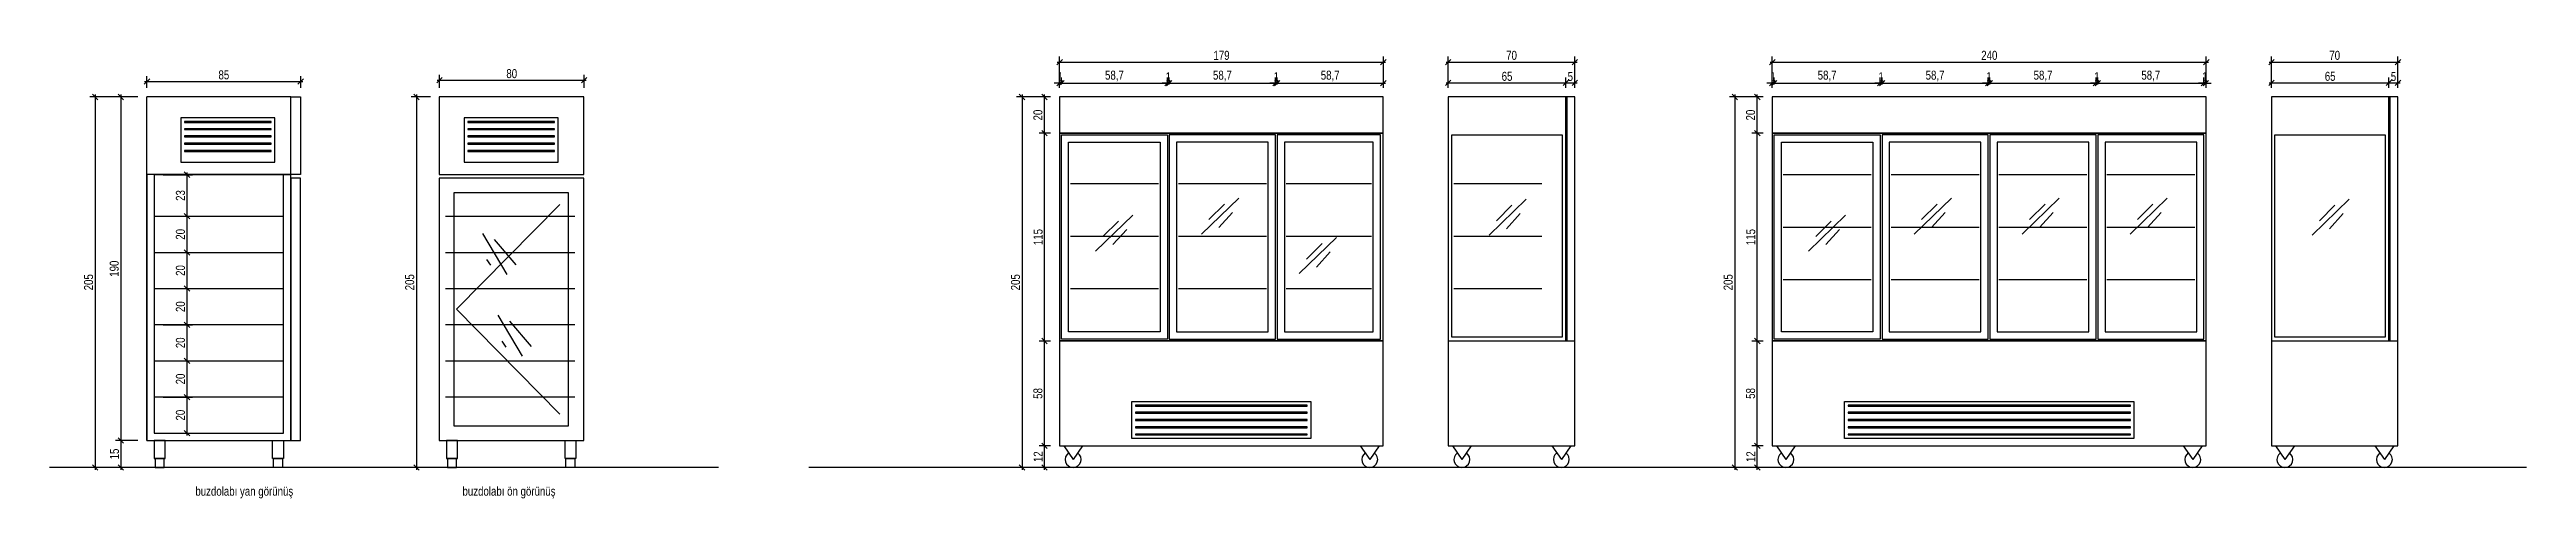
# Model space of a CAD drawing. Header units: millimetres. Extents: x 14735 to 40675, y 3704 to 9569.
# Drawn here: x 19438 to 20808, y 4731 to 4979 of the extents above; entities that cross this region are included whole.
import ezdxf

# ---------------------------------------------------------------- set-up
doc = ezdxf.new("R2010")
doc.units = ezdxf.units.MM
doc.layers.get('0').update_dxf_attribs({"lineweight": 25})
doc.styles.add('UBN', font='GOTHIC.TTF', dxfattribs={"width": 0.8})
doc.dimstyles.new('U_DIM_1_50', dxfattribs={"dimtxt": 5, "dimasz": 3, "dimexe": 3, "dimexo": 5, "dimgap": 1, "dimtad": 1, "dimdec": 1, "dimzin": 11, "dimtxsty": 'UBN', "dimblk": 'OBLIQUE', "dimcen": 1.5, "dimdle": 1.25, "dimclrd": 251, "dimclre": 251, "dimclrt": 1, "dimadec": 0, "dimazin": 0, "dimtfac": 1.25, "dimtdec": 1, "dimtix": 1, "dimtofl": 0, "dimtmove": 1, "dimatfit": 3, "dimldrblk": 'OBLIQUE', "dimfxl": 5, "dimtolj": 1, "dimtzin": 0, "dimarcsym": 0})

msp = doc.modelspace()

# ---------------------------------------------------------------- texts
at = {"color": 1, "style": 'UBN', "width": 0.8}
for s, p in [('buzdolabı yan görünüş', (19518.44, 4732.33)), ('buzdolabı ön görünüş', (19666.17, 4732.33))]:
    msp.add_text(s, height=5, dxfattribs=at).set_placement(p)

# ---------------------------------------------------------------- blocks, each defined once
blk = doc.blocks.new('_Oblique')
at = {"color": 0, "linetype": 'ByBlock', "lineweight": -2}
blk.add_line((-0.5, -0.5), (0.5, 0.5), dxfattribs=at)
blk = doc.blocks.new('*D121')
at = {"color": 251, "lineweight": -2, "transparency": 16777216}
for p, q in [((19500.7, 4909.9), (19516.8, 4909.9)), ((19513.8, 4911.2), (19513.8, 4885.7)), ((19500.7, 4886.9), (19516.8, 4886.9))]:
    blk.add_line(p, q, dxfattribs=at)
at = {"layer": 'Defpoints', "color": 0, "transparency": 16777216}
for p in [(19495.7, 4909.9, 0), (19495.7, 4886.9, 0), (19513.8, 4886.9)]:
    blk.add_point(p, dxfattribs=at)
at = {"color": 251, "lineweight": -2, "transparency": 16777216, "xscale": 3, "yscale": 3, "zscale": 3}
for p, rotation in [((19513.8, 4909.9), 90), ((19513.8, 4886.9), 270)]:
    blk.add_blockref('_Oblique', p, dxfattribs=dict(at, rotation=rotation))
at = {"color": 1, "transparency": 16777216, "insert": (19510.2, 4898.4), "char_height": 5, "attachment_point": 5, "rotation": 90, "style": 'UBN'}
blk.add_mtext('\\A1;23', dxfattribs=at)
blk = doc.blocks.new('*D122')
at = {"color": 251, "lineweight": -2, "transparency": 16777216}
for p, q in [((19500.7, 4886.9), (19516.8, 4886.9)), ((19513.8, 4888.2), (19513.8, 4865.7)), ((19500.7, 4866.9), (19516.8, 4866.9))]:
    blk.add_line(p, q, dxfattribs=at)
at = {"layer": 'Defpoints', "color": 0, "transparency": 16777216}
for p in [(19495.7, 4886.9, 0), (19495.7, 4866.9, 0), (19513.8, 4866.9)]:
    blk.add_point(p, dxfattribs=at)
at = {"color": 251, "lineweight": -2, "transparency": 16777216, "xscale": 3, "yscale": 3, "zscale": 3}
for p, rotation in [((19513.8, 4886.9), 90), ((19513.8, 4866.9), 270)]:
    blk.add_blockref('_Oblique', p, dxfattribs=dict(at, rotation=rotation))
at = {"color": 1, "transparency": 16777216, "insert": (19510.2, 4876.9), "char_height": 5, "attachment_point": 5, "rotation": 90, "style": 'UBN'}
blk.add_mtext('\\A1;20', dxfattribs=at)
blk = doc.blocks.new('*D123')
at = {"color": 251, "lineweight": -2, "transparency": 16777216}
for p, q in [((19500.7, 4866.9), (19516.8, 4866.9)), ((19513.8, 4868.2), (19513.8, 4845.7)), ((19500.7, 4846.9), (19516.8, 4846.9))]:
    blk.add_line(p, q, dxfattribs=at)
at = {"layer": 'Defpoints', "color": 0, "transparency": 16777216}
for p in [(19495.7, 4866.9, 0), (19495.7, 4846.9, 0), (19513.8, 4846.9)]:
    blk.add_point(p, dxfattribs=at)
at = {"color": 251, "lineweight": -2, "transparency": 16777216, "xscale": 3, "yscale": 3, "zscale": 3}
for p, rotation in [((19513.8, 4866.9), 90), ((19513.8, 4846.9), 270)]:
    blk.add_blockref('_Oblique', p, dxfattribs=dict(at, rotation=rotation))
at = {"color": 1, "transparency": 16777216, "insert": (19510.2, 4856.9), "char_height": 5, "attachment_point": 5, "rotation": 90, "style": 'UBN'}
blk.add_mtext('\\A1;20', dxfattribs=at)
blk = doc.blocks.new('*D124')
at = {"color": 251, "lineweight": -2, "transparency": 16777216}
for p, q in [((19500.7, 4846.9), (19516.8, 4846.9)), ((19513.8, 4848.2), (19513.8, 4825.7)), ((19500.7, 4826.9), (19516.8, 4826.9))]:
    blk.add_line(p, q, dxfattribs=at)
at = {"layer": 'Defpoints', "color": 0, "transparency": 16777216}
for p in [(19495.7, 4846.9, 0), (19495.7, 4826.9, 0), (19513.8, 4826.9)]:
    blk.add_point(p, dxfattribs=at)
at = {"color": 251, "lineweight": -2, "transparency": 16777216, "xscale": 3, "yscale": 3, "zscale": 3}
for p, rotation in [((19513.8, 4846.9), 90), ((19513.8, 4826.9), 270)]:
    blk.add_blockref('_Oblique', p, dxfattribs=dict(at, rotation=rotation))
at = {"color": 1, "transparency": 16777216, "insert": (19510.2, 4836.9), "char_height": 5, "attachment_point": 5, "rotation": 90, "style": 'UBN'}
blk.add_mtext('\\A1;20', dxfattribs=at)
blk = doc.blocks.new('*D117')
at = {"color": 251, "lineweight": -2, "transparency": 16777216}
for p, q in [((19500.7, 4826.9), (19516.8, 4826.9)), ((19513.8, 4828.2), (19513.8, 4805.7)), ((19500.7, 4806.9), (19516.8, 4806.9))]:
    blk.add_line(p, q, dxfattribs=at)
at = {"layer": 'Defpoints', "color": 0, "transparency": 16777216}
for p in [(19495.7, 4826.9, 0), (19495.7, 4806.9, 0), (19513.8, 4806.9)]:
    blk.add_point(p, dxfattribs=at)
at = {"color": 251, "lineweight": -2, "transparency": 16777216, "xscale": 3, "yscale": 3, "zscale": 3}
for p, rotation in [((19513.8, 4826.9), 90), ((19513.8, 4806.9), 270)]:
    blk.add_blockref('_Oblique', p, dxfattribs=dict(at, rotation=rotation))
at = {"color": 1, "transparency": 16777216, "insert": (19510.2, 4816.9), "char_height": 5, "attachment_point": 5, "rotation": 90, "style": 'UBN'}
blk.add_mtext('\\A1;20', dxfattribs=at)
blk = doc.blocks.new('*D118')
at = {"color": 251, "lineweight": -2, "transparency": 16777216}
for p, q in [((19513.8, 4808.2), (19513.8, 4785.7)), ((19500.7, 4806.9), (19516.8, 4806.9)), ((19500.7, 4786.9), (19516.8, 4786.9))]:
    blk.add_line(p, q, dxfattribs=at)
at = {"layer": 'Defpoints', "color": 0, "transparency": 16777216}
for p in [(19495.7, 4806.9, 0), (19495.7, 4786.9, 0), (19513.8, 4786.9)]:
    blk.add_point(p, dxfattribs=at)
at = {"color": 251, "lineweight": -2, "transparency": 16777216, "xscale": 3, "yscale": 3, "zscale": 3}
for p, rotation in [((19513.8, 4806.9), 90), ((19513.8, 4786.9), 270)]:
    blk.add_blockref('_Oblique', p, dxfattribs=dict(at, rotation=rotation))
at = {"color": 1, "transparency": 16777216, "insert": (19510.2, 4796.9), "char_height": 5, "attachment_point": 5, "rotation": 90, "style": 'UBN'}
blk.add_mtext('\\A1;20', dxfattribs=at)
blk = doc.blocks.new('*D119')
at = {"color": 251, "lineweight": -2, "transparency": 16777216}
for p, q in [((19500.7, 4786.9), (19516.8, 4786.9)), ((19513.8, 4788.2), (19513.8, 4765.7)), ((19500.7, 4766.9), (19516.8, 4766.9))]:
    blk.add_line(p, q, dxfattribs=at)
at = {"layer": 'Defpoints', "color": 0, "transparency": 16777216}
for p in [(19495.7, 4786.9, 0), (19495.7, 4766.9, 0), (19513.8, 4766.9)]:
    blk.add_point(p, dxfattribs=at)
at = {"color": 251, "lineweight": -2, "transparency": 16777216, "xscale": 3, "yscale": 3, "zscale": 3}
for p, rotation in [((19513.8, 4786.9), 90), ((19513.8, 4766.9), 270)]:
    blk.add_blockref('_Oblique', p, dxfattribs=dict(at, rotation=rotation))
at = {"color": 1, "transparency": 16777216, "insert": (19510.2, 4776.9), "char_height": 5, "attachment_point": 5, "rotation": 90, "style": 'UBN'}
blk.add_mtext('\\A1;20', dxfattribs=at)
blk = doc.blocks.new('*D120')
at = {"color": 251, "lineweight": -2, "transparency": 16777216}
for p, q in [((19486.7, 4952.9), (19474.2, 4952.9)), ((19477.2, 4954.2), (19477.2, 4761.7)), ((19486.7, 4762.9), (19474.2, 4762.9))]:
    blk.add_line(p, q, dxfattribs=at)
at = {"layer": 'Defpoints', "color": 0, "transparency": 16777216}
for p in [(19491.7, 4952.9, 0), (19477.2, 4762.9), (19491.7, 4762.9, 0)]:
    blk.add_point(p, dxfattribs=at)
at = {"color": 251, "lineweight": -2, "transparency": 16777216, "xscale": 3, "yscale": 3, "zscale": 3}
for p, rotation in [((19477.2, 4952.9), 90), ((19477.2, 4762.9), 270)]:
    blk.add_blockref('_Oblique', p, dxfattribs=dict(at, rotation=rotation))
at = {"color": 1, "transparency": 16777216, "insert": (19473.6, 4857.9), "char_height": 5, "attachment_point": 5, "rotation": 90, "style": 'UBN'}
blk.add_mtext('\\A1;190', dxfattribs=at)
blk = doc.blocks.new('*D125')
at = {"color": 251, "lineweight": -2, "transparency": 16777216}
for p, q in [((19486.7, 4952.9), (19460, 4952.9)), ((19463, 4954.2), (19463, 4746.7)), ((19491.2, 4747.9), (19460, 4747.9))]:
    blk.add_line(p, q, dxfattribs=at)
at = {"layer": 'Defpoints', "color": 0, "transparency": 16777216}
for p in [(19491.7, 4952.9, 0), (19463, 4747.9), (19496.2, 4747.9, 0)]:
    blk.add_point(p, dxfattribs=at)
at = {"color": 251, "lineweight": -2, "transparency": 16777216, "xscale": 3, "yscale": 3, "zscale": 3}
for p, rotation in [((19463, 4952.9), 90), ((19463, 4747.9), 270)]:
    blk.add_blockref('_Oblique', p, dxfattribs=dict(at, rotation=rotation))
at = {"color": 1, "transparency": 16777216, "insert": (19459.4, 4850.4), "char_height": 5, "attachment_point": 5, "rotation": 90, "style": 'UBN'}
blk.add_mtext('\\A1;205', dxfattribs=at)
blk = doc.blocks.new('*D126')
at = {"color": 251, "lineweight": -2, "transparency": 16777216}
for p, q in [((19490.4, 4961.5), (19577.9, 4961.5)), ((19491.7, 4957.9), (19491.7, 4964.5)), ((19576.7, 4957.9), (19576.7, 4964.5))]:
    blk.add_line(p, q, dxfattribs=at)
at = {"layer": 'Defpoints', "color": 0, "transparency": 16777216}
for p in [(19576.7, 4961.5), (19491.7, 4952.9, 0), (19576.7, 4952.9, 0)]:
    blk.add_point(p, dxfattribs=at)
at = {"color": 251, "lineweight": -2, "transparency": 16777216, "xscale": 3, "yscale": 3, "zscale": 3, "rotation": 180}
blk.add_blockref('_Oblique', (19491.7, 4961.5), dxfattribs=at)
at = {"color": 251, "lineweight": -2, "transparency": 16777216, "xscale": 3, "yscale": 3, "zscale": 3}
blk.add_blockref('_Oblique', (19576.7, 4961.5), dxfattribs=at)
at = {"color": 1, "transparency": 16777216, "insert": (19534.2, 4965.1), "char_height": 5, "attachment_point": 5, "style": 'UBN'}
blk.add_mtext('\\A1;85', dxfattribs=at)
blk = doc.blocks.new('*D127')
at = {"color": 251, "lineweight": -2, "transparency": 16777216}
for p, q in [((19486.7, 4762.9), (19474.2, 4762.9)), ((19477.2, 4764.2), (19477.2, 4746.7)), ((19491.2, 4747.9), (19474.2, 4747.9))]:
    blk.add_line(p, q, dxfattribs=at)
at = {"layer": 'Defpoints', "color": 0, "transparency": 16777216}
for p in [(19491.7, 4762.9, 0), (19477.2, 4747.9), (19496.2, 4747.9, 0)]:
    blk.add_point(p, dxfattribs=at)
at = {"color": 251, "lineweight": -2, "transparency": 16777216, "xscale": 3, "yscale": 3, "zscale": 3}
for p, rotation in [((19477.2, 4762.9), 90), ((19477.2, 4747.9), 270)]:
    blk.add_blockref('_Oblique', p, dxfattribs=dict(at, rotation=rotation))
at = {"color": 1, "transparency": 16777216, "insert": (19473.7, 4755.4), "char_height": 5, "attachment_point": 5, "rotation": 90, "style": 'UBN'}
blk.add_mtext('\\A1;15', dxfattribs=at)
blk = doc.blocks.new('*D128')
at = {"color": 251, "lineweight": -2, "transparency": 16777216}
for p, q in [((19652.1, 4962.2), (19734.6, 4962.2)), ((19653.4, 4957.9), (19653.4, 4965.2)), ((19733.4, 4957.9), (19733.4, 4965.2))]:
    blk.add_line(p, q, dxfattribs=at)
at = {"layer": 'Defpoints', "color": 0, "transparency": 16777216}
for p in [(19733.4, 4962.2), (19653.4, 4952.9, 0), (19733.4, 4952.9, 0)]:
    blk.add_point(p, dxfattribs=at)
at = {"color": 251, "lineweight": -2, "transparency": 16777216, "xscale": 3, "yscale": 3, "zscale": 3, "rotation": 180}
blk.add_blockref('_Oblique', (19653.4, 4962.2), dxfattribs=at)
at = {"color": 251, "lineweight": -2, "transparency": 16777216, "xscale": 3, "yscale": 3, "zscale": 3}
blk.add_blockref('_Oblique', (19733.4, 4962.2), dxfattribs=at)
at = {"color": 1, "transparency": 16777216, "insert": (19693.4, 4965.8), "char_height": 5, "attachment_point": 5, "style": 'UBN'}
blk.add_mtext('\\A1;80', dxfattribs=at)
blk = doc.blocks.new('*D129')
at = {"color": 251, "lineweight": -2, "transparency": 16777216}
for p, q in [((19648.4, 4952.9), (19637.7, 4952.9)), ((19640.7, 4954.2), (19640.7, 4746.7)), ((19648.4, 4747.9), (19637.7, 4747.9))]:
    blk.add_line(p, q, dxfattribs=at)
at = {"layer": 'Defpoints', "color": 0, "transparency": 16777216}
for p in [(19653.4, 4952.9, 0), (19640.7, 4747.9), (19653.4, 4747.9, 0)]:
    blk.add_point(p, dxfattribs=at)
at = {"color": 251, "lineweight": -2, "transparency": 16777216, "xscale": 3, "yscale": 3, "zscale": 3}
for p, rotation in [((19640.7, 4952.9), 90), ((19640.7, 4747.9), 270)]:
    blk.add_blockref('_Oblique', p, dxfattribs=dict(at, rotation=rotation))
at = {"color": 1, "transparency": 16777216, "insert": (19637, 4850.4), "char_height": 5, "attachment_point": 5, "rotation": 90, "style": 'UBN'}
blk.add_mtext('\\A1;205', dxfattribs=at)
blk = doc.blocks.new('*D130')
at = {"color": 251, "lineweight": -2, "transparency": 16777216}
for p, q in [((19991.4, 4759.9), (19985, 4759.9)), ((19988, 4746.7), (19988, 4761.2)), ((19986, 4747.9), (19985, 4747.9))]:
    blk.add_line(p, q, dxfattribs=at)
at = {"layer": 'Defpoints', "color": 0, "transparency": 16777216}
for p in [(19988, 4759.9), (19996.4, 4759.9), (19991, 4747.9)]:
    blk.add_point(p, dxfattribs=at)
at = {"color": 251, "lineweight": -2, "transparency": 16777216, "xscale": 3, "yscale": 3, "zscale": 3}
for p, rotation in [((19988, 4759.9), 90), ((19988, 4747.9), 270)]:
    blk.add_blockref('_Oblique', p, dxfattribs=dict(at, rotation=rotation))
at = {"color": 1, "transparency": 16777216, "insert": (19984.5, 4753.9), "char_height": 5, "attachment_point": 5, "rotation": 90, "style": 'UBN'}
blk.add_mtext('\\A1;12', dxfattribs=at)
blk = doc.blocks.new('*D131')
at = {"color": 251, "lineweight": -2, "transparency": 16777216}
for p, q in [((19991.4, 4817.9), (19985, 4817.9)), ((19988, 4758.7), (19988, 4819.2)), ((19991.4, 4759.9), (19985, 4759.9))]:
    blk.add_line(p, q, dxfattribs=at)
at = {"layer": 'Defpoints', "color": 0, "transparency": 16777216}
for p in [(19988, 4817.9), (19996.4, 4817.9), (19996.4, 4759.9)]:
    blk.add_point(p, dxfattribs=at)
at = {"color": 251, "lineweight": -2, "transparency": 16777216, "xscale": 3, "yscale": 3, "zscale": 3}
for p, rotation in [((19988, 4817.9), 90), ((19988, 4759.9), 270)]:
    blk.add_blockref('_Oblique', p, dxfattribs=dict(at, rotation=rotation))
at = {"color": 1, "transparency": 16777216, "insert": (19984.4, 4788.9), "char_height": 5, "attachment_point": 5, "rotation": 90, "style": 'UBN'}
blk.add_mtext('\\A1;58', dxfattribs=at)
blk = doc.blocks.new('*D132')
at = {"color": 251, "lineweight": -2, "transparency": 16777216}
for p, q in [((19991.4, 4932.9), (19985, 4932.9)), ((19988, 4816.7), (19988, 4934.2)), ((19991.4, 4817.9), (19985, 4817.9))]:
    blk.add_line(p, q, dxfattribs=at)
at = {"layer": 'Defpoints', "color": 0, "transparency": 16777216}
for p in [(19988, 4932.9), (19996.4, 4932.9), (19996.4, 4817.9)]:
    blk.add_point(p, dxfattribs=at)
at = {"color": 251, "lineweight": -2, "transparency": 16777216, "xscale": 3, "yscale": 3, "zscale": 3}
for p, rotation in [((19988, 4932.9), 90), ((19988, 4817.9), 270)]:
    blk.add_blockref('_Oblique', p, dxfattribs=dict(at, rotation=rotation))
at = {"color": 1, "transparency": 16777216, "insert": (19984.5, 4875.4), "char_height": 5, "attachment_point": 5, "rotation": 90, "style": 'UBN'}
blk.add_mtext('\\A1;115', dxfattribs=at)
blk = doc.blocks.new('*D133')
at = {"color": 251, "lineweight": -2, "transparency": 16777216}
for p, q in [((19991.4, 4952.9), (19985, 4952.9)), ((19988, 4931.7), (19988, 4954.2)), ((19991.4, 4932.9), (19985, 4932.9))]:
    blk.add_line(p, q, dxfattribs=at)
at = {"layer": 'Defpoints', "color": 0, "transparency": 16777216}
for p in [(19988, 4952.9), (19996.4, 4952.9), (19996.4, 4932.9)]:
    blk.add_point(p, dxfattribs=at)
at = {"color": 251, "lineweight": -2, "transparency": 16777216, "xscale": 3, "yscale": 3, "zscale": 3}
for p, rotation in [((19988, 4952.9), 90), ((19988, 4932.9), 270)]:
    blk.add_blockref('_Oblique', p, dxfattribs=dict(at, rotation=rotation))
at = {"color": 1, "transparency": 16777216, "insert": (19984.4, 4942.9), "char_height": 5, "attachment_point": 5, "rotation": 90, "style": 'UBN'}
blk.add_mtext('\\A1;20', dxfattribs=at)
blk = doc.blocks.new('*D134')
at = {"color": 251, "lineweight": -2, "transparency": 16777216}
for p, q in [((19991.4, 4952.9), (19972.6, 4952.9)), ((19975.6, 4954.2), (19975.6, 4746.7)), ((19986, 4747.9), (19972.6, 4747.9))]:
    blk.add_line(p, q, dxfattribs=at)
at = {"layer": 'Defpoints', "color": 0, "transparency": 16777216}
for p in [(19996.4, 4952.9), (19975.6, 4747.9), (19991, 4747.9)]:
    blk.add_point(p, dxfattribs=at)
at = {"color": 251, "lineweight": -2, "transparency": 16777216, "xscale": 3, "yscale": 3, "zscale": 3}
for p, rotation in [((19975.6, 4952.9), 90), ((19975.6, 4747.9), 270)]:
    blk.add_blockref('_Oblique', p, dxfattribs=dict(at, rotation=rotation))
at = {"color": 1, "transparency": 16777216, "insert": (19972, 4850.4), "char_height": 5, "attachment_point": 5, "rotation": 90, "style": 'UBN'}
blk.add_mtext('\\A1;205', dxfattribs=at)
blk = doc.blocks.new('*D135')
at = {"color": 251, "lineweight": -2, "transparency": 16777216}
for p, q in [((19996.1, 4960.6), (20057.3, 4960.6)), ((19997.4, 4959.8), (19997.4, 4963.6)), ((20056, 4959.8), (20056, 4963.6))]:
    blk.add_line(p, q, dxfattribs=at)
at = {"layer": 'Defpoints', "color": 0, "transparency": 16777216}
for p in [(20056, 4960.6), (19997.4, 4954.8), (20056, 4954.8)]:
    blk.add_point(p, dxfattribs=at)
at = {"color": 251, "lineweight": -2, "transparency": 16777216, "xscale": 3, "yscale": 3, "zscale": 3, "rotation": 180}
blk.add_blockref('_Oblique', (19997.4, 4960.6), dxfattribs=at)
at = {"color": 251, "lineweight": -2, "transparency": 16777216, "xscale": 3, "yscale": 3, "zscale": 3}
blk.add_blockref('_Oblique', (20056, 4960.6), dxfattribs=at)
at = {"color": 1, "transparency": 16777216, "insert": (20026.7, 4964.5), "char_height": 5, "attachment_point": 5, "style": 'UBN'}
blk.add_mtext('\\A1;58,7', dxfattribs=at)
blk = doc.blocks.new('*D136')
at = {"color": 251, "lineweight": -2, "transparency": 16777216}
for p, q in [((20056, 4960.6), (20053, 4960.6)), ((20056, 4959.8), (20056, 4963.6)), ((20057, 4959.8), (20057, 4963.6)), ((20057, 4960.6), (20060, 4960.6))]:
    blk.add_line(p, q, dxfattribs=at)
at = {"layer": 'Defpoints', "color": 0, "transparency": 16777216}
for p in [(20057, 4960.6), (20056, 4954.8), (20057, 4954.8)]:
    blk.add_point(p, dxfattribs=at)
at = {"color": 251, "lineweight": -2, "transparency": 16777216, "xscale": 3, "yscale": 3, "zscale": 3}
blk.add_blockref('_Oblique', (20056, 4960.6), dxfattribs=at)
at = {"color": 251, "lineweight": -2, "transparency": 16777216, "xscale": 3, "yscale": 3, "zscale": 3, "rotation": 180}
blk.add_blockref('_Oblique', (20057, 4960.6), dxfattribs=at)
at = {"color": 1, "transparency": 16777216, "insert": (20056.5, 4964.1), "char_height": 5, "attachment_point": 5, "style": 'UBN'}
blk.add_mtext('\\A1;1', dxfattribs=at)
blk = doc.blocks.new('*D137')
at = {"color": 251, "lineweight": -2, "transparency": 16777216}
for p, q in [((20055.8, 4960.6), (20116.9, 4960.6)), ((20057, 4959.8), (20057, 4963.6)), ((20115.7, 4959.8), (20115.7, 4963.6))]:
    blk.add_line(p, q, dxfattribs=at)
at = {"layer": 'Defpoints', "color": 0, "transparency": 16777216}
for p in [(20115.7, 4960.6), (20057, 4954.8), (20115.7, 4954.8)]:
    blk.add_point(p, dxfattribs=at)
at = {"color": 251, "lineweight": -2, "transparency": 16777216, "xscale": 3, "yscale": 3, "zscale": 3, "rotation": 180}
blk.add_blockref('_Oblique', (20057, 4960.6), dxfattribs=at)
at = {"color": 251, "lineweight": -2, "transparency": 16777216, "xscale": 3, "yscale": 3, "zscale": 3}
blk.add_blockref('_Oblique', (20115.7, 4960.6), dxfattribs=at)
at = {"color": 1, "transparency": 16777216, "insert": (20086.4, 4964.5), "char_height": 5, "attachment_point": 5, "style": 'UBN'}
blk.add_mtext('\\A1;58,7', dxfattribs=at)
blk = doc.blocks.new('*D138')
at = {"color": 251, "lineweight": -2, "transparency": 16777216}
for p, q in [((20115.7, 4960.6), (20112.7, 4960.6)), ((20115.7, 4959.8), (20115.7, 4963.6)), ((20116.7, 4959.8), (20116.7, 4963.6)), ((20116.7, 4960.6), (20119.7, 4960.6))]:
    blk.add_line(p, q, dxfattribs=at)
at = {"layer": 'Defpoints', "color": 0, "transparency": 16777216}
for p in [(20116.7, 4960.6), (20115.7, 4954.8), (20116.7, 4954.8)]:
    blk.add_point(p, dxfattribs=at)
at = {"color": 251, "lineweight": -2, "transparency": 16777216, "xscale": 3, "yscale": 3, "zscale": 3}
blk.add_blockref('_Oblique', (20115.7, 4960.6), dxfattribs=at)
at = {"color": 251, "lineweight": -2, "transparency": 16777216, "xscale": 3, "yscale": 3, "zscale": 3, "rotation": 180}
blk.add_blockref('_Oblique', (20116.7, 4960.6), dxfattribs=at)
at = {"color": 1, "transparency": 16777216, "insert": (20116.2, 4964.1), "char_height": 5, "attachment_point": 5, "style": 'UBN'}
blk.add_mtext('\\A1;1', dxfattribs=at)
blk = doc.blocks.new('*D139')
at = {"color": 251, "lineweight": -2, "transparency": 16777216}
for p, q in [((20115.4, 4960.6), (20176.6, 4960.6)), ((20116.7, 4959.8), (20116.7, 4963.6)), ((20175.4, 4960.8), (20175.4, 4963.6))]:
    blk.add_line(p, q, dxfattribs=at)
at = {"layer": 'Defpoints', "color": 0, "transparency": 16777216}
for p in [(20175.4, 4960.6), (20116.7, 4954.8), (20175.4, 4955.8)]:
    blk.add_point(p, dxfattribs=at)
at = {"color": 251, "lineweight": -2, "transparency": 16777216, "xscale": 3, "yscale": 3, "zscale": 3, "rotation": 180}
blk.add_blockref('_Oblique', (20116.7, 4960.6), dxfattribs=at)
at = {"color": 251, "lineweight": -2, "transparency": 16777216, "xscale": 3, "yscale": 3, "zscale": 3}
blk.add_blockref('_Oblique', (20175.4, 4960.6), dxfattribs=at)
at = {"color": 1, "transparency": 16777216, "insert": (20146, 4964.5), "char_height": 5, "attachment_point": 5, "style": 'UBN'}
blk.add_mtext('\\A1;58,7', dxfattribs=at)
blk = doc.blocks.new('*D140')
at = {"color": 251, "lineweight": -2, "transparency": 16777216}
for p, q in [((19996.4, 4960.6), (19993.4, 4960.6)), ((19996.4, 4960.8), (19996.4, 4963.6)), ((19997.4, 4959.8), (19997.4, 4963.6)), ((19997.4, 4960.6), (20000.4, 4960.6))]:
    blk.add_line(p, q, dxfattribs=at)
at = {"layer": 'Defpoints', "color": 0, "transparency": 16777216}
for p in [(19996.4, 4960.6), (19996.4, 4955.8), (19997.4, 4954.8)]:
    blk.add_point(p, dxfattribs=at)
at = {"color": 251, "lineweight": -2, "transparency": 16777216, "xscale": 3, "yscale": 3, "zscale": 3}
blk.add_blockref('_Oblique', (19996.4, 4960.6), dxfattribs=at)
at = {"color": 251, "lineweight": -2, "transparency": 16777216, "xscale": 3, "yscale": 3, "zscale": 3, "rotation": 180}
blk.add_blockref('_Oblique', (19997.4, 4960.6), dxfattribs=at)
at = {"color": 1, "transparency": 16777216, "insert": (19996.9, 4964.1), "char_height": 5, "attachment_point": 5, "style": 'UBN'}
blk.add_mtext('\\A1;1', dxfattribs=at)
blk = doc.blocks.new('*D141')
at = {"color": 251, "lineweight": -2, "transparency": 16777216}
for p, q in [((19995.1, 4972.2), (20176.6, 4972.2)), ((19996.4, 4957.9), (19996.4, 4975.2)), ((20175.4, 4957.9), (20175.4, 4975.2))]:
    blk.add_line(p, q, dxfattribs=at)
at = {"layer": 'Defpoints', "color": 0, "transparency": 16777216}
for p in [(20175.4, 4972.2), (19996.4, 4952.9), (20175.4, 4952.9)]:
    blk.add_point(p, dxfattribs=at)
at = {"color": 251, "lineweight": -2, "transparency": 16777216, "xscale": 3, "yscale": 3, "zscale": 3, "rotation": 180}
blk.add_blockref('_Oblique', (19996.4, 4972.2), dxfattribs=at)
at = {"color": 251, "lineweight": -2, "transparency": 16777216, "xscale": 3, "yscale": 3, "zscale": 3}
blk.add_blockref('_Oblique', (20175.4, 4972.2), dxfattribs=at)
at = {"color": 1, "transparency": 16777216, "insert": (20085.9, 4975.9), "char_height": 5, "attachment_point": 5, "style": 'UBN'}
blk.add_mtext('\\A1;179', dxfattribs=at)
blk = doc.blocks.new('*D143')
at = {"color": 251, "lineweight": -2, "transparency": 16777216}
for p, q in [((20210.1, 4960.7), (20277.6, 4960.7)), ((20211.3, 4957.9), (20211.3, 4963.7)), ((20276.3, 4957.9), (20276.3, 4963.7))]:
    blk.add_line(p, q, dxfattribs=at)
at = {"layer": 'Defpoints', "color": 0, "transparency": 16777216}
for p in [(20276.3, 4960.7), (20211.3, 4952.9), (20276.3, 4952.9)]:
    blk.add_point(p, dxfattribs=at)
at = {"color": 251, "lineweight": -2, "transparency": 16777216, "xscale": 3, "yscale": 3, "zscale": 3, "rotation": 180}
blk.add_blockref('_Oblique', (20211.3, 4960.7), dxfattribs=at)
at = {"color": 251, "lineweight": -2, "transparency": 16777216, "xscale": 3, "yscale": 3, "zscale": 3}
blk.add_blockref('_Oblique', (20276.3, 4960.7), dxfattribs=at)
at = {"color": 1, "transparency": 16777216, "insert": (20243.8, 4964.3), "char_height": 5, "attachment_point": 5, "style": 'UBN'}
blk.add_mtext('\\A1;65', dxfattribs=at)
blk = doc.blocks.new('*D144')
at = {"color": 251, "lineweight": -2, "transparency": 16777216}
for p, q in [((20275.1, 4960.7), (20282.6, 4960.7)), ((20276.3, 4957.9), (20276.3, 4963.7)), ((20281.3, 4957.9), (20281.3, 4963.7))]:
    blk.add_line(p, q, dxfattribs=at)
at = {"layer": 'Defpoints', "color": 0, "transparency": 16777216}
for p in [(20281.3, 4960.7), (20276.3, 4952.9), (20281.3, 4952.9)]:
    blk.add_point(p, dxfattribs=at)
at = {"color": 251, "lineweight": -2, "transparency": 16777216, "xscale": 3, "yscale": 3, "zscale": 3, "rotation": 180}
blk.add_blockref('_Oblique', (20276.3, 4960.7), dxfattribs=at)
at = {"color": 251, "lineweight": -2, "transparency": 16777216, "xscale": 3, "yscale": 3, "zscale": 3}
blk.add_blockref('_Oblique', (20281.3, 4960.7), dxfattribs=at)
at = {"color": 1, "transparency": 16777216, "insert": (20278.8, 4964.2), "char_height": 5, "attachment_point": 5, "style": 'UBN'}
blk.add_mtext('\\A1;5', dxfattribs=at)
blk = doc.blocks.new('*D145')
at = {"color": 251, "lineweight": -2, "transparency": 16777216}
for p, q in [((20210.1, 4972.2), (20282.6, 4972.2)), ((20211.3, 4957.9), (20211.3, 4975.2)), ((20281.3, 4957.9), (20281.3, 4975.2))]:
    blk.add_line(p, q, dxfattribs=at)
at = {"layer": 'Defpoints', "color": 0, "transparency": 16777216}
for p in [(20281.3, 4972.2), (20211.3, 4952.9), (20281.3, 4952.9)]:
    blk.add_point(p, dxfattribs=at)
at = {"color": 251, "lineweight": -2, "transparency": 16777216, "xscale": 3, "yscale": 3, "zscale": 3, "rotation": 180}
blk.add_blockref('_Oblique', (20211.3, 4972.2), dxfattribs=at)
at = {"color": 251, "lineweight": -2, "transparency": 16777216, "xscale": 3, "yscale": 3, "zscale": 3}
blk.add_blockref('_Oblique', (20281.3, 4972.2), dxfattribs=at)
at = {"color": 1, "transparency": 16777216, "insert": (20246.3, 4975.9), "char_height": 5, "attachment_point": 5, "style": 'UBN'}
blk.add_mtext('\\A1;70', dxfattribs=at)
blk = doc.blocks.new('*D158')
at = {"color": 251, "lineweight": -2, "transparency": 16777216}
for p, q in [((20385.5, 4759.9), (20379.2, 4759.9)), ((20382.2, 4746.7), (20382.2, 4761.2)), ((20380.2, 4747.9), (20379.2, 4747.9))]:
    blk.add_line(p, q, dxfattribs=at)
at = {"layer": 'Defpoints', "color": 0, "transparency": 16777216}
for p in [(20382.2, 4759.9), (20390.5, 4759.9), (20385.2, 4747.9)]:
    blk.add_point(p, dxfattribs=at)
at = {"color": 251, "lineweight": -2, "transparency": 16777216, "xscale": 3, "yscale": 3, "zscale": 3}
for p, rotation in [((20382.2, 4759.9), 90), ((20382.2, 4747.9), 270)]:
    blk.add_blockref('_Oblique', p, dxfattribs=dict(at, rotation=rotation))
at = {"color": 1, "transparency": 16777216, "insert": (20378.6, 4753.9), "char_height": 5, "attachment_point": 5, "rotation": 90, "style": 'UBN'}
blk.add_mtext('\\A1;12', dxfattribs=at)
blk = doc.blocks.new('*D159')
at = {"color": 251, "lineweight": -2, "transparency": 16777216}
for p, q in [((20385.5, 4817.9), (20379.2, 4817.9)), ((20382.2, 4758.7), (20382.2, 4819.2)), ((20385.5, 4759.9), (20379.2, 4759.9))]:
    blk.add_line(p, q, dxfattribs=at)
at = {"layer": 'Defpoints', "color": 0, "transparency": 16777216}
for p in [(20382.2, 4817.9), (20390.5, 4817.9), (20390.5, 4759.9)]:
    blk.add_point(p, dxfattribs=at)
at = {"color": 251, "lineweight": -2, "transparency": 16777216, "xscale": 3, "yscale": 3, "zscale": 3}
for p, rotation in [((20382.2, 4817.9), 90), ((20382.2, 4759.9), 270)]:
    blk.add_blockref('_Oblique', p, dxfattribs=dict(at, rotation=rotation))
at = {"color": 1, "transparency": 16777216, "insert": (20378.5, 4788.9), "char_height": 5, "attachment_point": 5, "rotation": 90, "style": 'UBN'}
blk.add_mtext('\\A1;58', dxfattribs=at)
blk = doc.blocks.new('*D160')
at = {"color": 251, "lineweight": -2, "transparency": 16777216}
for p, q in [((20385.5, 4932.9), (20379.2, 4932.9)), ((20382.2, 4816.7), (20382.2, 4934.2)), ((20385.5, 4817.9), (20379.2, 4817.9))]:
    blk.add_line(p, q, dxfattribs=at)
at = {"layer": 'Defpoints', "color": 0, "transparency": 16777216}
for p in [(20382.2, 4932.9), (20390.5, 4932.9), (20390.5, 4817.9)]:
    blk.add_point(p, dxfattribs=at)
at = {"color": 251, "lineweight": -2, "transparency": 16777216, "xscale": 3, "yscale": 3, "zscale": 3}
for p, rotation in [((20382.2, 4932.9), 90), ((20382.2, 4817.9), 270)]:
    blk.add_blockref('_Oblique', p, dxfattribs=dict(at, rotation=rotation))
at = {"color": 1, "transparency": 16777216, "insert": (20378.6, 4875.4), "char_height": 5, "attachment_point": 5, "rotation": 90, "style": 'UBN'}
blk.add_mtext('\\A1;115', dxfattribs=at)
blk = doc.blocks.new('*D152')
at = {"color": 251, "lineweight": -2, "transparency": 16777216}
for p, q in [((20385.5, 4952.9), (20379.2, 4952.9)), ((20382.2, 4931.7), (20382.2, 4954.2)), ((20385.5, 4932.9), (20379.2, 4932.9))]:
    blk.add_line(p, q, dxfattribs=at)
at = {"layer": 'Defpoints', "color": 0, "transparency": 16777216}
for p in [(20382.2, 4952.9), (20390.5, 4952.9), (20390.5, 4932.9)]:
    blk.add_point(p, dxfattribs=at)
at = {"color": 251, "lineweight": -2, "transparency": 16777216, "xscale": 3, "yscale": 3, "zscale": 3}
for p, rotation in [((20382.2, 4952.9), 90), ((20382.2, 4932.9), 270)]:
    blk.add_blockref('_Oblique', p, dxfattribs=dict(at, rotation=rotation))
at = {"color": 1, "transparency": 16777216, "insert": (20378.5, 4942.9), "char_height": 5, "attachment_point": 5, "rotation": 90, "style": 'UBN'}
blk.add_mtext('\\A1;20', dxfattribs=at)
blk = doc.blocks.new('*D153')
at = {"color": 251, "lineweight": -2, "transparency": 16777216}
for p, q in [((20385.5, 4952.9), (20366.8, 4952.9)), ((20369.8, 4954.2), (20369.8, 4746.7)), ((20380.2, 4747.9), (20366.8, 4747.9))]:
    blk.add_line(p, q, dxfattribs=at)
at = {"layer": 'Defpoints', "color": 0, "transparency": 16777216}
for p in [(20390.5, 4952.9), (20369.8, 4747.9), (20385.2, 4747.9)]:
    blk.add_point(p, dxfattribs=at)
at = {"color": 251, "lineweight": -2, "transparency": 16777216, "xscale": 3, "yscale": 3, "zscale": 3}
for p, rotation in [((20369.8, 4952.9), 90), ((20369.8, 4747.9), 270)]:
    blk.add_blockref('_Oblique', p, dxfattribs=dict(at, rotation=rotation))
at = {"color": 1, "transparency": 16777216, "insert": (20366.1, 4850.4), "char_height": 5, "attachment_point": 5, "rotation": 90, "style": 'UBN'}
blk.add_mtext('\\A1;205', dxfattribs=at)
blk = doc.blocks.new('*D146')
at = {"color": 251, "lineweight": -2, "transparency": 16777216}
for p, q in [((20390.3, 4960.6), (20451.4, 4960.6)), ((20391.5, 4959.8), (20391.5, 4963.6)), ((20450.2, 4959.8), (20450.2, 4963.6))]:
    blk.add_line(p, q, dxfattribs=at)
at = {"layer": 'Defpoints', "color": 0, "transparency": 16777216}
for p in [(20450.2, 4960.6), (20391.5, 4954.8), (20450.2, 4954.8)]:
    blk.add_point(p, dxfattribs=at)
at = {"color": 251, "lineweight": -2, "transparency": 16777216, "xscale": 3, "yscale": 3, "zscale": 3, "rotation": 180}
blk.add_blockref('_Oblique', (20391.5, 4960.6), dxfattribs=at)
at = {"color": 251, "lineweight": -2, "transparency": 16777216, "xscale": 3, "yscale": 3, "zscale": 3}
blk.add_blockref('_Oblique', (20450.2, 4960.6), dxfattribs=at)
at = {"color": 1, "transparency": 16777216, "insert": (20420.8, 4964.5), "char_height": 5, "attachment_point": 5, "style": 'UBN'}
blk.add_mtext('\\A1;58,7', dxfattribs=at)
blk = doc.blocks.new('*D148')
at = {"color": 251, "lineweight": -2, "transparency": 16777216}
for p, q in [((20450.2, 4960.6), (20447.2, 4960.6)), ((20450.2, 4959.8), (20450.2, 4963.6)), ((20451.2, 4959.8), (20451.2, 4963.6)), ((20451.2, 4960.6), (20454.2, 4960.6))]:
    blk.add_line(p, q, dxfattribs=at)
at = {"layer": 'Defpoints', "color": 0, "transparency": 16777216}
for p in [(20451.2, 4960.6), (20450.2, 4954.8), (20451.2, 4954.8)]:
    blk.add_point(p, dxfattribs=at)
at = {"color": 251, "lineweight": -2, "transparency": 16777216, "xscale": 3, "yscale": 3, "zscale": 3}
blk.add_blockref('_Oblique', (20450.2, 4960.6), dxfattribs=at)
at = {"color": 251, "lineweight": -2, "transparency": 16777216, "xscale": 3, "yscale": 3, "zscale": 3, "rotation": 180}
blk.add_blockref('_Oblique', (20451.2, 4960.6), dxfattribs=at)
at = {"color": 1, "transparency": 16777216, "insert": (20450.7, 4964.1), "char_height": 5, "attachment_point": 5, "style": 'UBN'}
blk.add_mtext('\\A1;1', dxfattribs=at)
blk = doc.blocks.new('*D149')
at = {"color": 251, "lineweight": -2, "transparency": 16777216}
for p, q in [((20449.9, 4960.6), (20511.1, 4960.6)), ((20451.2, 4959.8), (20451.2, 4963.6)), ((20509.8, 4959.8), (20509.8, 4963.6))]:
    blk.add_line(p, q, dxfattribs=at)
at = {"layer": 'Defpoints', "color": 0, "transparency": 16777216}
for p in [(20509.8, 4960.6), (20451.2, 4954.8), (20509.8, 4954.8)]:
    blk.add_point(p, dxfattribs=at)
at = {"color": 251, "lineweight": -2, "transparency": 16777216, "xscale": 3, "yscale": 3, "zscale": 3, "rotation": 180}
blk.add_blockref('_Oblique', (20451.2, 4960.6), dxfattribs=at)
at = {"color": 251, "lineweight": -2, "transparency": 16777216, "xscale": 3, "yscale": 3, "zscale": 3}
blk.add_blockref('_Oblique', (20509.8, 4960.6), dxfattribs=at)
at = {"color": 1, "transparency": 16777216, "insert": (20480.5, 4964.5), "char_height": 5, "attachment_point": 5, "style": 'UBN'}
blk.add_mtext('\\A1;58,7', dxfattribs=at)
blk = doc.blocks.new('*D150')
at = {"color": 251, "lineweight": -2, "transparency": 16777216}
for p, q in [((20509.8, 4960.6), (20506.8, 4960.6)), ((20509.8, 4959.8), (20509.8, 4963.6)), ((20510.8, 4959.8), (20510.8, 4963.6)), ((20510.8, 4960.6), (20513.8, 4960.6))]:
    blk.add_line(p, q, dxfattribs=at)
at = {"layer": 'Defpoints', "color": 0, "transparency": 16777216}
for p in [(20510.8, 4960.6), (20509.8, 4954.8), (20510.8, 4954.8)]:
    blk.add_point(p, dxfattribs=at)
at = {"color": 251, "lineweight": -2, "transparency": 16777216, "xscale": 3, "yscale": 3, "zscale": 3}
blk.add_blockref('_Oblique', (20509.8, 4960.6), dxfattribs=at)
at = {"color": 251, "lineweight": -2, "transparency": 16777216, "xscale": 3, "yscale": 3, "zscale": 3, "rotation": 180}
blk.add_blockref('_Oblique', (20510.8, 4960.6), dxfattribs=at)
at = {"color": 1, "transparency": 16777216, "insert": (20510.3, 4964.1), "char_height": 5, "attachment_point": 5, "style": 'UBN'}
blk.add_mtext('\\A1;1', dxfattribs=at)
blk = doc.blocks.new('*D147')
at = {"color": 251, "lineweight": -2, "transparency": 16777216}
for p, q in [((20390.5, 4960.6), (20387.5, 4960.6)), ((20390.5, 4960.8), (20390.5, 4963.6)), ((20391.5, 4959.8), (20391.5, 4963.6)), ((20391.5, 4960.6), (20394.5, 4960.6))]:
    blk.add_line(p, q, dxfattribs=at)
at = {"layer": 'Defpoints', "color": 0, "transparency": 16777216}
for p in [(20390.5, 4960.6), (20390.5, 4955.8), (20391.5, 4954.8)]:
    blk.add_point(p, dxfattribs=at)
at = {"color": 251, "lineweight": -2, "transparency": 16777216, "xscale": 3, "yscale": 3, "zscale": 3}
blk.add_blockref('_Oblique', (20390.5, 4960.6), dxfattribs=at)
at = {"color": 251, "lineweight": -2, "transparency": 16777216, "xscale": 3, "yscale": 3, "zscale": 3, "rotation": 180}
blk.add_blockref('_Oblique', (20391.5, 4960.6), dxfattribs=at)
at = {"color": 1, "transparency": 16777216, "insert": (20391, 4964.1), "char_height": 5, "attachment_point": 5, "style": 'UBN'}
blk.add_mtext('\\A1;1', dxfattribs=at)
blk = doc.blocks.new('*D157')
at = {"color": 251, "lineweight": -2, "transparency": 16777216}
for p, q in [((20389.3, 4972.2), (20631.8, 4972.2)), ((20390.5, 4957.9), (20390.5, 4975.2)), ((20630.5, 4957.9), (20630.5, 4975.2))]:
    blk.add_line(p, q, dxfattribs=at)
at = {"layer": 'Defpoints', "color": 0, "transparency": 16777216}
for p in [(20630.5, 4972.2), (20390.5, 4952.9), (20630.5, 4952.9)]:
    blk.add_point(p, dxfattribs=at)
at = {"color": 251, "lineweight": -2, "transparency": 16777216, "xscale": 3, "yscale": 3, "zscale": 3, "rotation": 180}
blk.add_blockref('_Oblique', (20390.5, 4972.2), dxfattribs=at)
at = {"color": 251, "lineweight": -2, "transparency": 16777216, "xscale": 3, "yscale": 3, "zscale": 3}
blk.add_blockref('_Oblique', (20630.5, 4972.2), dxfattribs=at)
at = {"color": 1, "transparency": 16777216, "insert": (20510.5, 4975.9), "char_height": 5, "attachment_point": 5, "style": 'UBN'}
blk.add_mtext('\\A1;240', dxfattribs=at)
blk = doc.blocks.new('*D154')
at = {"color": 251, "lineweight": -2, "transparency": 16777216}
for p, q in [((20665.2, 4960.7), (20732.7, 4960.7)), ((20666.5, 4957.9), (20666.5, 4963.7)), ((20731.5, 4957.9), (20731.5, 4963.7))]:
    blk.add_line(p, q, dxfattribs=at)
at = {"layer": 'Defpoints', "color": 0, "transparency": 16777216}
for p in [(20731.5, 4960.7), (20666.5, 4952.9), (20731.5, 4952.9)]:
    blk.add_point(p, dxfattribs=at)
at = {"color": 251, "lineweight": -2, "transparency": 16777216, "xscale": 3, "yscale": 3, "zscale": 3, "rotation": 180}
blk.add_blockref('_Oblique', (20666.5, 4960.7), dxfattribs=at)
at = {"color": 251, "lineweight": -2, "transparency": 16777216, "xscale": 3, "yscale": 3, "zscale": 3}
blk.add_blockref('_Oblique', (20731.5, 4960.7), dxfattribs=at)
at = {"color": 1, "transparency": 16777216, "insert": (20699, 4964.3), "char_height": 5, "attachment_point": 5, "style": 'UBN'}
blk.add_mtext('\\A1;65', dxfattribs=at)
blk = doc.blocks.new('*D155')
at = {"color": 251, "lineweight": -2, "transparency": 16777216}
for p, q in [((20730.2, 4960.7), (20737.7, 4960.7)), ((20731.5, 4957.9), (20731.5, 4963.7)), ((20736.5, 4957.9), (20736.5, 4963.7))]:
    blk.add_line(p, q, dxfattribs=at)
at = {"layer": 'Defpoints', "color": 0, "transparency": 16777216}
for p in [(20736.5, 4960.7), (20731.5, 4952.9), (20736.5, 4952.9)]:
    blk.add_point(p, dxfattribs=at)
at = {"color": 251, "lineweight": -2, "transparency": 16777216, "xscale": 3, "yscale": 3, "zscale": 3, "rotation": 180}
blk.add_blockref('_Oblique', (20731.5, 4960.7), dxfattribs=at)
at = {"color": 251, "lineweight": -2, "transparency": 16777216, "xscale": 3, "yscale": 3, "zscale": 3}
blk.add_blockref('_Oblique', (20736.5, 4960.7), dxfattribs=at)
at = {"color": 1, "transparency": 16777216, "insert": (20734, 4964.2), "char_height": 5, "attachment_point": 5, "style": 'UBN'}
blk.add_mtext('\\A1;5', dxfattribs=at)
blk = doc.blocks.new('*D156')
at = {"color": 251, "lineweight": -2, "transparency": 16777216}
for p, q in [((20665.2, 4972.2), (20737.7, 4972.2)), ((20666.5, 4957.9), (20666.5, 4975.2)), ((20736.5, 4957.9), (20736.5, 4975.2))]:
    blk.add_line(p, q, dxfattribs=at)
at = {"layer": 'Defpoints', "color": 0, "transparency": 16777216}
for p in [(20736.5, 4972.2), (20666.5, 4952.9), (20736.5, 4952.9)]:
    blk.add_point(p, dxfattribs=at)
at = {"color": 251, "lineweight": -2, "transparency": 16777216, "xscale": 3, "yscale": 3, "zscale": 3, "rotation": 180}
blk.add_blockref('_Oblique', (20666.5, 4972.2), dxfattribs=at)
at = {"color": 251, "lineweight": -2, "transparency": 16777216, "xscale": 3, "yscale": 3, "zscale": 3}
blk.add_blockref('_Oblique', (20736.5, 4972.2), dxfattribs=at)
at = {"color": 1, "transparency": 16777216, "insert": (20701.5, 4975.9), "char_height": 5, "attachment_point": 5, "style": 'UBN'}
blk.add_mtext('\\A1;70', dxfattribs=at)
blk = doc.blocks.new('*D161')
at = {"color": 251, "lineweight": -2, "transparency": 16777216}
for p, q in [((20509.6, 4960.6), (20570.8, 4960.6)), ((20510.8, 4959.8), (20510.8, 4963.6)), ((20569.5, 4959.8), (20569.5, 4963.6))]:
    blk.add_line(p, q, dxfattribs=at)
at = {"layer": 'Defpoints', "color": 0, "transparency": 16777216}
for p in [(20569.5, 4960.6), (20510.8, 4954.8), (20569.5, 4954.8)]:
    blk.add_point(p, dxfattribs=at)
at = {"color": 251, "lineweight": -2, "transparency": 16777216, "xscale": 3, "yscale": 3, "zscale": 3, "rotation": 180}
blk.add_blockref('_Oblique', (20510.8, 4960.6), dxfattribs=at)
at = {"color": 251, "lineweight": -2, "transparency": 16777216, "xscale": 3, "yscale": 3, "zscale": 3}
blk.add_blockref('_Oblique', (20569.5, 4960.6), dxfattribs=at)
at = {"color": 1, "transparency": 16777216, "insert": (20540.2, 4964.5), "char_height": 5, "attachment_point": 5, "style": 'UBN'}
blk.add_mtext('\\A1;58,7', dxfattribs=at)
blk = doc.blocks.new('*D162')
at = {"color": 251, "lineweight": -2, "transparency": 16777216}
for p, q in [((20569.5, 4960.6), (20566.5, 4960.6)), ((20569.5, 4959.8), (20569.5, 4963.6)), ((20570.5, 4959.8), (20570.5, 4963.6)), ((20570.5, 4960.6), (20573.5, 4960.6))]:
    blk.add_line(p, q, dxfattribs=at)
at = {"layer": 'Defpoints', "color": 0, "transparency": 16777216}
for p in [(20570.5, 4960.6), (20569.5, 4954.8), (20570.5, 4954.8)]:
    blk.add_point(p, dxfattribs=at)
at = {"color": 251, "lineweight": -2, "transparency": 16777216, "xscale": 3, "yscale": 3, "zscale": 3}
blk.add_blockref('_Oblique', (20569.5, 4960.6), dxfattribs=at)
at = {"color": 251, "lineweight": -2, "transparency": 16777216, "xscale": 3, "yscale": 3, "zscale": 3, "rotation": 180}
blk.add_blockref('_Oblique', (20570.5, 4960.6), dxfattribs=at)
at = {"color": 1, "transparency": 16777216, "insert": (20570, 4964.1), "char_height": 5, "attachment_point": 5, "style": 'UBN'}
blk.add_mtext('\\A1;1', dxfattribs=at)
blk = doc.blocks.new('*D163')
at = {"color": 251, "lineweight": -2, "transparency": 16777216}
for p, q in [((20569.3, 4960.6), (20630.4, 4960.6)), ((20570.5, 4959.8), (20570.5, 4963.6)), ((20629.2, 4959.8), (20629.2, 4963.6))]:
    blk.add_line(p, q, dxfattribs=at)
at = {"layer": 'Defpoints', "color": 0, "transparency": 16777216}
for p in [(20629.2, 4960.6), (20570.5, 4954.8), (20629.2, 4954.8)]:
    blk.add_point(p, dxfattribs=at)
at = {"color": 251, "lineweight": -2, "transparency": 16777216, "xscale": 3, "yscale": 3, "zscale": 3, "rotation": 180}
blk.add_blockref('_Oblique', (20570.5, 4960.6), dxfattribs=at)
at = {"color": 251, "lineweight": -2, "transparency": 16777216, "xscale": 3, "yscale": 3, "zscale": 3}
blk.add_blockref('_Oblique', (20629.2, 4960.6), dxfattribs=at)
at = {"color": 1, "transparency": 16777216, "insert": (20599.8, 4964.5), "char_height": 5, "attachment_point": 5, "style": 'UBN'}
blk.add_mtext('\\A1;58,7', dxfattribs=at)
blk = doc.blocks.new('*D164')
at = {"color": 251, "lineweight": -2, "transparency": 16777216}
for p, q in [((20629.2, 4960.6), (20626.2, 4960.6)), ((20629.2, 4959.8), (20629.2, 4963.6)), ((20630.2, 4959.8), (20630.2, 4963.6)), ((20630.2, 4960.6), (20633.2, 4960.6))]:
    blk.add_line(p, q, dxfattribs=at)
at = {"layer": 'Defpoints', "color": 0, "transparency": 16777216}
for p in [(20630.2, 4960.6), (20629.2, 4954.8), (20630.2, 4954.8)]:
    blk.add_point(p, dxfattribs=at)
at = {"color": 251, "lineweight": -2, "transparency": 16777216, "xscale": 3, "yscale": 3, "zscale": 3}
blk.add_blockref('_Oblique', (20629.2, 4960.6), dxfattribs=at)
at = {"color": 251, "lineweight": -2, "transparency": 16777216, "xscale": 3, "yscale": 3, "zscale": 3, "rotation": 180}
blk.add_blockref('_Oblique', (20630.2, 4960.6), dxfattribs=at)
at = {"color": 1, "transparency": 16777216, "insert": (20629.7, 4964.1), "char_height": 5, "attachment_point": 5, "style": 'UBN'}
blk.add_mtext('\\A1;1', dxfattribs=at)

# ---------------------------------------------------------------- dimensions: what is measured, and where the dimension line sits
for base, p1, p2, picture, middle in [((20175.36, 4972.24), (19996.36, 4952.95), (20175.36, 4952.95), '*D141', (20085.86, 4975.87)), ((20281.33, 4972.24), (20211.33, 4952.95), (20281.33, 4952.95), '*D145', (20246.33, 4975.87)), ((20630.5, 4972.24), (20390.5, 4952.95), (20630.5, 4952.95), '*D157', (20510.5, 4975.87)), ((20736.47, 4972.24), (20666.47, 4952.95), (20736.47, 4952.95), '*D156', (20701.47, 4975.87)), ((19576.66, 4961.45), (19491.66, 4952.93, 0), (19576.66, 4952.93, 0), '*D126', (19534.16, 4965.08)), ((19733.36, 4962.18), (19653.36, 4952.93, 0), (19733.36, 4952.93, 0), '*D128', (19693.36, 4965.81)), ((19996.36, 4960.64), (19997.36, 4954.79), (19996.36, 4955.79), '*D140', (19996.86, 4964.14)), ((20056.03, 4960.64), (19997.36, 4954.79), (20056.03, 4954.79), '*D135', (20026.7, 4964.49)), ((20057.03, 4960.64), (20056.03, 4954.79), (20057.03, 4954.79), '*D136', (20056.53, 4964.14)), ((20115.7, 4960.64), (20057.03, 4954.79), (20115.7, 4954.79), '*D137', (20086.36, 4964.49)), ((20116.7, 4960.64), (20115.7, 4954.79), (20116.7, 4954.79), '*D138', (20116.2, 4964.14)), ((20175.36, 4960.64), (20116.7, 4954.79), (20175.36, 4955.79), '*D139', (20146.03, 4964.49)), ((20276.33, 4960.66), (20211.33, 4952.95), (20276.33, 4952.95), '*D143', (20243.83, 4964.29)), ((20281.33, 4960.66), (20276.33, 4952.95), (20281.33, 4952.95), '*D144', (20278.83, 4964.22)), ((20390.5, 4960.64), (20391.5, 4954.79), (20390.5, 4955.79), '*D147', (20391, 4964.14)), ((20450.17, 4960.64), (20391.5, 4954.79), (20450.17, 4954.79), '*D146', (20420.84, 4964.49)), ((20451.17, 4960.64), (20450.17, 4954.79), (20451.17, 4954.79), '*D148', (20450.67, 4964.14)), ((20509.84, 4960.64), (20451.17, 4954.79), (20509.84, 4954.79), '*D149', (20480.5, 4964.49)), ((20510.84, 4960.64), (20509.84, 4954.79), (20510.84, 4954.79), '*D150', (20510.34, 4964.14)), ((20569.5, 4960.64), (20510.84, 4954.79), (20569.5, 4954.79), '*D161', (20540.17, 4964.49)), ((20570.5, 4960.64), (20569.5, 4954.79), (20570.5, 4954.79), '*D162', (20570, 4964.14)), ((20629.17, 4960.64), (20570.5, 4954.79), (20629.17, 4954.79), '*D163', (20599.84, 4964.49)), ((20630.17, 4960.64), (20629.17, 4954.79), (20630.17, 4954.79), '*D164', (20629.67, 4964.14)), ((20731.47, 4960.66), (20666.47, 4952.95), (20731.47, 4952.95), '*D154', (20698.97, 4964.29)), ((20736.47, 4960.66), (20731.47, 4952.95), (20736.47, 4952.95), '*D155', (20733.97, 4964.22))]:
    dim = msp.add_linear_dim(base=base, p1=p1, p2=p2, dimstyle='U_DIM_1_50')
    dim.commit()
    dim.dimension.update_dxf_attribs({"geometry": picture, "text_midpoint": middle})
for base, p1, p2, picture, middle in [((19462.99, 4747.95), (19491.66, 4952.93, 0), (19496.16, 4747.95, 0), '*D125', (19459.36, 4850.44)), ((19477.25, 4762.95), (19491.66, 4952.93, 0), (19491.66, 4762.95, 0), '*D120', (19473.62, 4857.94)), ((19640.66, 4747.95), (19653.36, 4952.93, 0), (19653.36, 4747.95, 0), '*D129', (19637.04, 4850.44)), ((19975.63, 4747.95), (19996.36, 4952.95), (19991.03, 4747.95), '*D134', (19972, 4850.45)), ((19988.03, 4952.95), (19996.36, 4932.95), (19996.36, 4952.95), '*D133', (19984.4, 4942.95)), ((20369.77, 4747.95), (20390.5, 4952.95), (20385.17, 4747.95), '*D153', (20366.14, 4850.45)), ((20382.17, 4952.95), (20390.5, 4932.95), (20390.5, 4952.95), '*D152', (20378.54, 4942.95)), ((19988.03, 4932.95), (19996.36, 4817.95), (19996.36, 4932.95), '*D132', (19984.46, 4875.45)), ((20382.17, 4932.95), (20390.5, 4817.95), (20390.5, 4932.95), '*D160', (20378.6, 4875.45)), ((19513.79, 4886.95), (19495.66, 4909.93, 0), (19495.66, 4886.95, 0), '*D121', (19510.16, 4898.44)), ((19513.79, 4866.95), (19495.66, 4886.95, 0), (19495.66, 4866.95, 0), '*D122', (19510.16, 4876.95)), ((19513.79, 4846.95), (19495.66, 4866.95, 0), (19495.66, 4846.95, 0), '*D123', (19510.16, 4856.95)), ((19513.79, 4826.95), (19495.66, 4846.95, 0), (19495.66, 4826.95, 0), '*D124', (19510.16, 4836.95)), ((19513.79, 4806.95), (19495.66, 4826.95, 0), (19495.66, 4806.95, 0), '*D117', (19510.16, 4816.95)), ((19513.79, 4786.95), (19495.66, 4806.95, 0), (19495.66, 4786.95, 0), '*D118', (19510.16, 4796.95)), ((19988.03, 4817.95), (19996.36, 4759.95), (19996.36, 4817.95), '*D131', (19984.4, 4788.95)), ((20382.17, 4817.95), (20390.5, 4759.95), (20390.5, 4817.95), '*D159', (20378.54, 4788.95)), ((19513.79, 4766.95), (19495.66, 4786.95, 0), (19495.66, 4766.95, 0), '*D119', (19510.16, 4776.95)), ((19477.25, 4747.95), (19491.66, 4762.95, 0), (19496.16, 4747.95, 0), '*D127', (19473.68, 4755.45)), ((19988.03, 4759.95), (19991.03, 4747.95), (19996.36, 4759.95), '*D130', (19984.46, 4753.95)), ((20382.17, 4759.95), (20385.17, 4747.95), (20390.5, 4759.95), '*D158', (20378.6, 4753.95))]:
    dim = msp.add_linear_dim(base=base, p1=p1, p2=p2, angle=90, dimstyle='U_DIM_1_50')
    dim.commit()
    dim.dimension.update_dxf_attribs({"geometry": picture, "text_midpoint": middle})

# ---------------------------------------------------------------- linework, layer by layer
for p, q in [((19571.16, 4952.93, 0), (19491.66, 4952.93, 0)), ((19491.66, 4909.93, 0), (19491.66, 4952.93, 0)), ((19571.16, 4909.93, 0), (19571.16, 4952.93, 0)), ((19733.36, 4952.93, 0), (19653.36, 4952.93, 0)), ((19491.66, 4762.95, 0), (19491.66, 4909.93, 0)), ((19495.66, 4909.93, 0), (19571.16, 4909.93, 0)), ((19571.16, 4764.95, 0), (19571.16, 4909.93, 0)), ((20002.36, 4904.95), (20051.03, 4904.95)), ((20062.03, 4904.95), (20110.7, 4904.95)), ((20121.7, 4904.95), (20168.86, 4904.95)), ((20214.33, 4904.95), (20263, 4904.95)), ((20396.5, 4909.95), (20445.17, 4909.95)), ((20456.17, 4909.95), (20504.84, 4909.95)), ((20515.84, 4909.95), (20564.5, 4909.95)), ((20575.5, 4909.95), (20624.17, 4909.95)), ((19720, 4893.48, 0), (19662.85, 4835.44, 0)), ((19495.66, 4886.95, 0), (19567.16, 4886.95, 0)), ((19656.8, 4886.95, 0), (19728.3, 4886.95, 0)), ((20396.5, 4880.95), (20445.17, 4880.95)), ((20456.17, 4880.95), (20504.84, 4880.95)), ((20515.84, 4880.95), (20564.5, 4880.95)), ((20575.5, 4880.95), (20624.17, 4880.95)), ((19495.66, 4866.95, 0), (19567.16, 4866.95, 0)), ((19656.8, 4866.95, 0), (19728.3, 4866.95, 0)), ((20002.36, 4875.95), (20051.03, 4875.95)), ((20062.03, 4875.95), (20110.7, 4875.95)), ((20121.7, 4875.95), (20168.86, 4875.95)), ((20214.33, 4875.95), (20263, 4875.95)), ((20396.5, 4851.95), (20445.17, 4851.95)), ((20456.17, 4851.95), (20504.84, 4851.95)), ((20515.84, 4851.95), (20564.5, 4851.95)), ((20575.5, 4851.95), (20624.17, 4851.95)), ((19495.66, 4846.95, 0), (19567.16, 4846.95, 0)), ((19656.8, 4846.95, 0), (19728.3, 4846.95, 0)), ((19662.85, 4835.44, 0), (19720, 4777.39, 0)), ((20002.36, 4846.95), (20051.03, 4846.95)), ((20062.03, 4846.95), (20110.7, 4846.95)), ((20121.7, 4846.95), (20168.86, 4846.95)), ((20214.33, 4846.95), (20263, 4846.95)), ((19495.66, 4826.95, 0), (19567.16, 4826.95, 0)), ((19656.8, 4826.95, 0), (19728.3, 4826.95, 0)), ((19996.36, 4817.95), (20175.36, 4817.95)), ((20211.33, 4817.95), (20281.33, 4817.95)), ((20390.5, 4817.95), (20630.5, 4817.95)), ((20666.47, 4817.95), (20736.47, 4817.95)), ((19495.66, 4806.95, 0), (19567.16, 4806.95, 0)), ((19656.8, 4806.95, 0), (19728.3, 4806.95, 0)), ((19495.66, 4786.95, 0), (19567.16, 4786.95, 0)), ((19656.8, 4786.95, 0), (19728.3, 4786.95, 0)), ((19491.66, 4762.95, 0), (19571.16, 4762.95, 0)), ((19571.16, 4762.95, 0), (19571.16, 4764.95, 0)), ((19733.36, 4762.95, 0), (19733.36, 4764.95, 0)), ((19998.65, 4759.95), (20003.86, 4752.36)), ((20009.08, 4759.95), (20003.86, 4752.36)), ((20162.65, 4759.95), (20167.86, 4752.36)), ((20173.08, 4759.95), (20167.86, 4752.36)), ((20213.61, 4759.95), (20218.83, 4752.36)), ((20224.05, 4759.95), (20218.83, 4752.36)), ((20268.61, 4759.95), (20273.83, 4752.36)), ((20279.05, 4759.95), (20273.83, 4752.36)), ((20392.79, 4759.95), (20398, 4752.36)), ((20403.22, 4759.95), (20398, 4752.36)), ((20617.79, 4759.95), (20623, 4752.36)), ((20628.22, 4759.95), (20623, 4752.36)), ((20668.75, 4759.95), (20673.97, 4752.36)), ((20679.19, 4759.95), (20673.97, 4752.36)), ((20723.75, 4759.95), (20728.97, 4752.36)), ((20734.19, 4759.95), (20728.97, 4752.36)), ((19807.77, 4747.95, 0), (19437.81, 4747.95, 0)), ((20807.54, 4747.95, 0), (19857.63, 4747.95, 0))]:
    msp.add_line(p, q)
at = {"color": 4}
for p, q in [((20074.85, 4877.03), (20095.4, 4896.97)), ((20078.9, 4885.05), (20087.5, 4893.64)), ((20233.86, 4876.46), (20254.41, 4896.4)), ((20237.91, 4884.47), (20246.51, 4893.06)), ((20468.99, 4877.03), (20489.54, 4896.97)), ((20473.04, 4885.05), (20481.64, 4893.64)), ((20528.65, 4877.03), (20549.21, 4896.97)), ((20532.71, 4885.05), (20541.31, 4893.64)), ((20588.32, 4877.03), (20608.87, 4896.97)), ((20592.37, 4885.05), (20600.97, 4893.64)), ((20689, 4876.46), (20709.55, 4896.4)), ((20693.05, 4884.47), (20701.65, 4893.06)), ((19677.28, 4877.32), (19690.76, 4854.77)), ((20016.3, 4867.64), (20036.86, 4887.58)), ((20020.36, 4875.66), (20028.96, 4884.25)), ((20025.88, 4871.23), (20033.47, 4879.61)), ((20084.43, 4880.62), (20092.01, 4889)), ((20243.44, 4880.05), (20251.02, 4888.42)), ((20410.44, 4867.64), (20431, 4887.58)), ((20414.5, 4875.66), (20423.1, 4884.25)), ((20420.02, 4871.23), (20427.61, 4879.61)), ((20478.57, 4880.62), (20486.15, 4889)), ((20538.23, 4880.62), (20545.81, 4889)), ((20597.9, 4880.62), (20605.48, 4889)), ((20698.58, 4880.05), (20706.16, 4888.42)), ((19679.53, 4862.99), (19681.72, 4859.77)), ((19683.73, 4874.1), (19695.74, 4860.04)), ((20128.91, 4855.24), (20149.47, 4875.18)), ((20132.97, 4863.25), (20141.57, 4871.84)), ((20138.49, 4858.83), (20146.07, 4867.2)), ((19685.76, 4832.12), (19699.24, 4809.57)), ((19692.21, 4828.9), (19704.23, 4814.84)), ((19688.01, 4817.79), (19690.2, 4814.57))]:
    msp.add_line(p, q, dxfattribs=at)
at = {"elevation": 0}
for points in [[(19576.66, 4909.93), (19571.16, 4909.93), (19571.16, 4952.93), (19576.66, 4952.93)], [(19653.36, 4909.93), (19733.36, 4909.93), (19733.36, 4952.93), (19653.36, 4952.93)], [(19510.45, 4916.82), (19562.38, 4916.82), (19562.38, 4941.32), (19510.45, 4941.32)], [(19512.45, 4938.82), (19560.38, 4938.82), (19560.38, 4939.32), (19512.45, 4939.32)], [(19512.45, 4934.82), (19560.38, 4934.82), (19560.38, 4935.32), (19512.45, 4935.32)], [(19512.45, 4930.82), (19560.38, 4930.82), (19560.38, 4931.32), (19512.45, 4931.32)], [(19667.14, 4916.82), (19719.07, 4916.82), (19719.07, 4941.32), (19667.14, 4941.32)], [(19669.14, 4938.82), (19717.07, 4938.82), (19717.07, 4939.32), (19669.14, 4939.32)], [(19669.14, 4934.82), (19717.07, 4934.82), (19717.07, 4935.32), (19669.14, 4935.32)], [(19669.14, 4930.82), (19717.07, 4930.82), (19717.07, 4931.32), (19669.14, 4931.32)], [(19512.45, 4926.82), (19560.38, 4926.82), (19560.38, 4927.32), (19512.45, 4927.32)], [(19512.45, 4922.82), (19560.38, 4922.82), (19560.38, 4923.32), (19512.45, 4923.32)], [(19669.14, 4926.82), (19717.07, 4926.82), (19717.07, 4927.32), (19669.14, 4927.32)], [(19669.14, 4922.82), (19717.07, 4922.82), (19717.07, 4923.32), (19669.14, 4923.32)], [(19491.66, 4762.95), (19571.16, 4762.95), (19571.16, 4909.93), (19491.66, 4909.93)], [(19567.16, 4909.93), (19495.66, 4909.93), (19495.66, 4766.95), (19567.16, 4766.95)], [(19576.66, 4907.93), (19571.16, 4907.93), (19571.16, 4762.95), (19576.66, 4762.95)], [(19653.36, 4762.95), (19733.36, 4762.95), (19733.36, 4907.93), (19653.36, 4907.93)], [(19661.36, 4770.95), (19724.86, 4770.95), (19724.86, 4899.93), (19661.36, 4899.93)], [(19495.66, 4752.95), (19501.66, 4752.95), (19501.66, 4762.95), (19495.66, 4762.95)], [(19567.16, 4752.95), (19561.16, 4752.95), (19561.16, 4762.95), (19567.16, 4762.95)], [(19657.36, 4752.95), (19663.36, 4752.95), (19663.36, 4762.95), (19657.36, 4762.95)], [(19728.86, 4752.95), (19722.86, 4752.95), (19722.86, 4762.95), (19728.86, 4762.95)], [(19496.16, 4747.95), (19501.16, 4747.95), (19501.16, 4752.95), (19496.16, 4752.95)], [(19566.66, 4747.95), (19561.66, 4747.95), (19561.66, 4752.95), (19566.66, 4752.95)], [(19657.86, 4747.95), (19662.86, 4747.95), (19662.86, 4752.95), (19657.86, 4752.95)], [(19728.36, 4747.95), (19723.36, 4747.95), (19723.36, 4752.95), (19728.36, 4752.95)]]:
    msp.add_lwpolyline(points, close=True, dxfattribs=at)
for points in [[(19996.36, 4932.95), (20175.36, 4932.95), (20175.36, 4952.95), (19996.36, 4952.95)], [(20211.33, 4759.95), (20281.33, 4759.95), (20281.33, 4952.95), (20211.33, 4952.95)], [(20211.33, 4817.95), (20276.33, 4817.95), (20276.33, 4952.95), (20211.33, 4952.95)], [(20281.33, 4952.95), (20276.83, 4952.95), (20276.83, 4817.95), (20281.33, 4817.95)], [(20390.5, 4932.95), (20630.5, 4932.95), (20630.5, 4952.95), (20390.5, 4952.95)], [(20666.47, 4759.95), (20736.47, 4759.95), (20736.47, 4952.95), (20666.47, 4952.95)], [(20666.47, 4817.95), (20731.47, 4817.95), (20731.47, 4952.95), (20666.47, 4952.95)], [(20736.47, 4952.95), (20731.97, 4952.95), (20731.97, 4817.95), (20736.47, 4817.95)], [(19996.36, 4817.95), (20175.36, 4817.95), (20175.36, 4932.95), (19996.36, 4932.95)], [(19997.36, 4931.95), (20056.03, 4931.95), (20056.03, 4818.95), (19997.36, 4818.95)], [(20115.7, 4931.95), (20057.03, 4931.95), (20057.03, 4818.95), (20115.7, 4818.95)], [(20173.86, 4931.95), (20116.7, 4931.95), (20116.7, 4818.95), (20173.86, 4818.95)], [(20213.33, 4931.95), (20274.33, 4931.95), (20274.33, 4819.95), (20213.33, 4819.95)], [(20390.5, 4817.95), (20630.5, 4817.95), (20630.5, 4932.95), (20390.5, 4932.95)], [(20391.5, 4931.95), (20450.17, 4931.95), (20450.17, 4818.95), (20391.5, 4818.95)], [(20509.84, 4931.95), (20451.17, 4931.95), (20451.17, 4818.95), (20509.84, 4818.95)], [(20569.5, 4931.95), (20510.84, 4931.95), (20510.84, 4818.95), (20569.5, 4818.95)], [(20629.17, 4931.95), (20570.5, 4931.95), (20570.5, 4818.95), (20629.17, 4818.95)], [(20668.47, 4931.95), (20729.47, 4931.95), (20729.47, 4819.95), (20668.47, 4819.95)], [(20001.36, 4927.95), (20052.03, 4927.95), (20052.03, 4822.95), (20001.36, 4822.95)], [(20111.7, 4927.95), (20061.03, 4927.95), (20061.03, 4822.95), (20111.7, 4822.95)], [(20169.86, 4927.95), (20120.7, 4927.95), (20120.7, 4822.95), (20169.86, 4822.95)], [(20395.5, 4927.95), (20446.17, 4927.95), (20446.17, 4822.95), (20395.5, 4822.95)], [(20505.84, 4927.95), (20455.17, 4927.95), (20455.17, 4822.95), (20505.84, 4822.95)], [(20565.5, 4927.95), (20514.84, 4927.95), (20514.84, 4822.95), (20565.5, 4822.95)], [(20625.17, 4927.95), (20574.5, 4927.95), (20574.5, 4822.95), (20625.17, 4822.95)], [(19996.36, 4759.95), (20175.36, 4759.95), (20175.36, 4817.95), (19996.36, 4817.95)], [(20390.5, 4759.95), (20630.5, 4759.95), (20630.5, 4817.95), (20390.5, 4817.95)], [(20036.36, 4784.45), (20135.36, 4784.45), (20135.36, 4763.95), (20036.36, 4763.95)], [(20038.36, 4781.95), (20133.36, 4781.95), (20133.36, 4782.45), (20038.36, 4782.45)], [(20430.5, 4784.45), (20590.5, 4784.45), (20590.5, 4763.95), (20430.5, 4763.95)], [(20432.5, 4781.95), (20588.5, 4781.95), (20588.5, 4782.45), (20432.5, 4782.45)], [(20038.36, 4777.95), (20133.36, 4777.95), (20133.36, 4778.45), (20038.36, 4778.45)], [(20038.36, 4773.95), (20133.36, 4773.95), (20133.36, 4774.45), (20038.36, 4774.45)], [(20038.36, 4769.95), (20133.36, 4769.95), (20133.36, 4770.45), (20038.36, 4770.45)], [(20432.5, 4777.95), (20588.5, 4777.95), (20588.5, 4778.45), (20432.5, 4778.45)], [(20432.5, 4773.95), (20588.5, 4773.95), (20588.5, 4774.45), (20432.5, 4774.45)], [(20432.5, 4769.95), (20588.5, 4769.95), (20588.5, 4770.45), (20432.5, 4770.45)], [(20038.36, 4765.95), (20133.36, 4765.95), (20133.36, 4766.45), (20038.36, 4766.45)], [(20432.5, 4765.95), (20588.5, 4765.95), (20588.5, 4766.45), (20432.5, 4766.45)]]:
    msp.add_lwpolyline(points, close=True)
for centre in [(20003.86, 4752.36), (20167.86, 4752.36), (20218.83, 4752.36), (20273.83, 4752.36), (20398, 4752.36), (20623, 4752.36), (20673.97, 4752.36), (20728.97, 4752.36)]:
    msp.add_arc(centre, 4.41, 124.52276, 55.47724)
msp.add_point((20116.7, 4817.95))

msp.set_redraw_order([(e.dxf.handle, doc.entitydb.next_handle()) for e in msp.query("TEXT MTEXT ATTDEF DIMENSION ARC_DIMENSION")])  # texts and dimensions are drawn at this point

doc.saveas('drawing.dxf')
